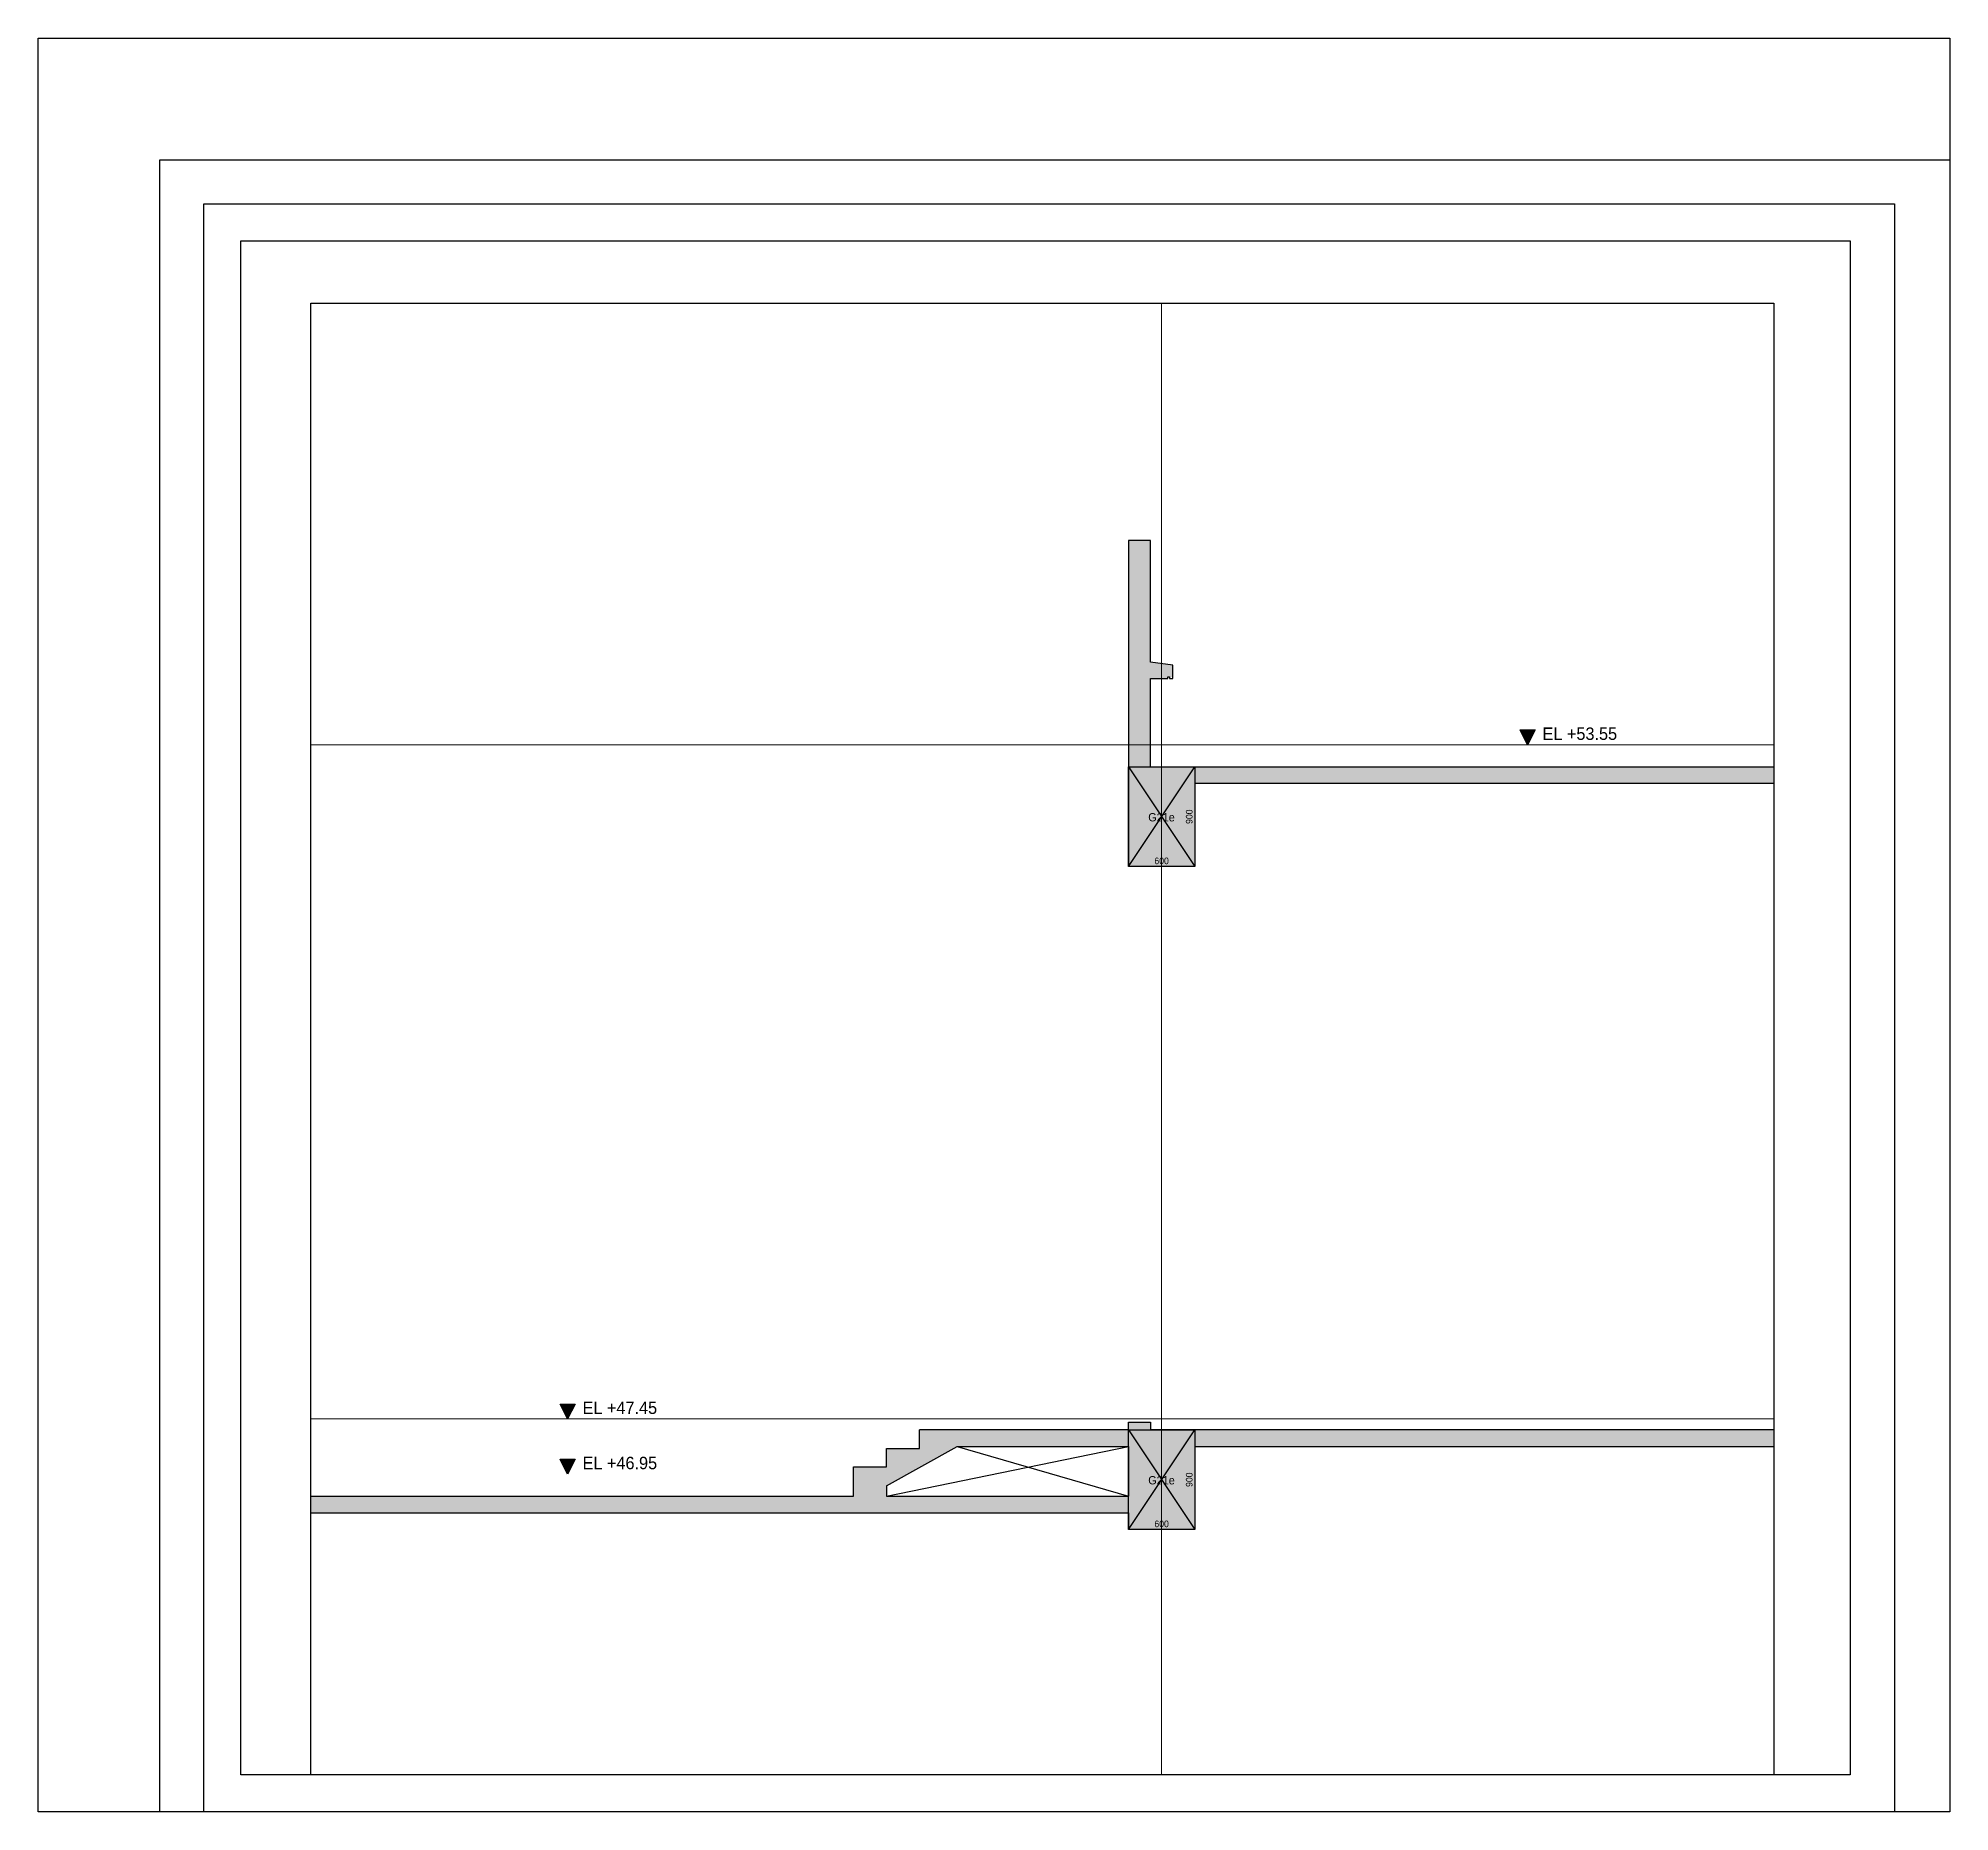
# Model space of a CAD drawing. Header units: millimetres. Extents: x 0 to 80242, y -11000 to 16050.
# Drawn here: x 0 to 17300, y 0 to 16050 of the extents above; entities that cross this region are included whole.
import ezdxf
from ezdxf.enums import TextEntityAlignment as Align

# ---------------------------------------------------------------- set-up
doc = ezdxf.new("R2010")
doc.units = ezdxf.units.MM
doc.header["$LTSCALE"] = 60
doc.linetypes.add('HID', pattern=[2.8, 1.8, -1])
doc.layers.get('Defpoints').update_dxf_attribs({"color": 161})
for name, color, linetype in [('A-CON', 2, 'Continuous'), ('OPEN', 1, 'HID'), ('구조SOLID', 253, 'Continuous')]:
    doc.layers.add(name, color=color, linetype=linetype)
doc.layers.add('AS-HIDLINE', color=205, linetype='Continuous', plot=False)
doc.layers.add('NOPLOT', color=191, linetype='Continuous', plot=False)
doc.layers.add('CEN', color=1, linetype='Continuous', lineweight=9)
doc.styles.add('Gdim', font='Dotum.ttf')
doc.dimstyles.new('G-Xdim', dxfattribs={"dimscale": 30, "dimtxt": 2, "dimasz": 1, "dimexe": 1.2, "dimexo": 1.2, "dimgap": 0, "dimtad": 1, "dimdec": 1, "dimdsep": 46, "dimlunit": 6, "dimtxsty": 'Gdim', "dimcen": 1, "dimse1": 1, "dimse2": 1, "dimsd1": 1, "dimsd2": 1, "dimclrd": 1, "dimclre": 1, "dimclrt": 256, "dimadec": 0, "dimazin": 0, "dimtfac": 1, "dimtdec": 1, "dimtix": 1, "dimtmove": 2, "dimatfit": 1, "dimfxl": 0, "dimtolj": 1, "dimlwd": -1, "dimlwe": -1, "dimarcsym": 0})

msp = doc.modelspace()

# ---------------------------------------------------------------- texts
at = {"layer": 'AS-HIDLINE', "linetype": 'Continuous', "style": 'Gdim'}
for p in [(10166, 9000), (10166, 3000)]:
    msp.add_text('G21e', height=75, dxfattribs=at).set_placement(p, align=Align.MIDDLE_CENTER)
at = {"layer": 'NOPLOT', "style": 'Gdim'}
for s, p in [('EL +53.55', (13614, 9700)), ('EL +47.45', (4926, 3600)), ('EL +46.95', (4926, 3100))]:
    msp.add_text(s, height=112.5, dxfattribs=at).set_placement(p)

# ---------------------------------------------------------------- blocks, each defined once
blk = doc.blocks.new('*D59')
at = {"layer": 'Defpoints', "color": 0, "linetype": 'Continuous', "transparency": 16777216}
for p in [(-600, -900), (0, -880), (0, -900)]:
    blk.add_point(p, dxfattribs=at)
at = {"layer": 'AS-HIDLINE', "linetype": 'Continuous', "transparency": 16777216, "insert": (-300, -850), "char_height": 60, "attachment_point": 5, "style": 'Gdim'}
blk.add_mtext('\\A1;600', dxfattribs=at)
blk = doc.blocks.new('*D60')
at = {"layer": 'Defpoints', "color": 0, "linetype": 'Continuous', "transparency": 16777216}
for p in [(0, 0), (-20, 0), (0, -900)]:
    blk.add_point(p, dxfattribs=at)
at = {"layer": 'AS-HIDLINE', "linetype": 'Continuous', "transparency": 16777216, "insert": (-50, -450), "char_height": 60, "attachment_point": 5, "rotation": 90, "style": 'Gdim'}
blk.add_mtext('\\A1;900', dxfattribs=at)
blk = doc.blocks.new('*D62')
at = {"layer": 'Defpoints', "color": 0, "linetype": 'Continuous', "transparency": 16777216}
for p in [(-600, -900), (0, -880), (0, -900)]:
    blk.add_point(p, dxfattribs=at)
at = {"layer": 'AS-HIDLINE', "linetype": 'Continuous', "transparency": 16777216, "insert": (-300, -850), "char_height": 60, "attachment_point": 5, "style": 'Gdim'}
blk.add_mtext('\\A1;600', dxfattribs=at)
blk = doc.blocks.new('*D63')
at = {"layer": 'Defpoints', "color": 0, "linetype": 'Continuous', "transparency": 16777216}
for p in [(0, 0), (-20, 0), (0, -900)]:
    blk.add_point(p, dxfattribs=at)
at = {"layer": 'AS-HIDLINE', "linetype": 'Continuous', "transparency": 16777216, "insert": (-50, -450), "char_height": 60, "attachment_point": 5, "rotation": 90, "style": 'Gdim'}
blk.add_mtext('\\A1;900', dxfattribs=at)
blk = doc.blocks.new('A$C31a96d38')
at = {"layer": 'NOPLOT'}
for points in [[(18950, -950), (18950, -17000), (1650, -17000), (1650, -950), (18950, -950)], [(2750, -17000), (2750, -2050), (18950, -2050)], [(3150, -17000), (3150, -2450), (18450, -2450), (18450, -17000)], [(4118, -16667), (4118, -3349), (17358, -3349), (17358, -16667)]]:
    blk.add_lwpolyline(points, dxfattribs=at)
blk.add_lwpolyline([(3483, -16667), (3483, -2783), (18050, -2783), (18050, -16667)], close=True, dxfattribs=at)
blk = doc.blocks.new('A$C481fd194')
blk.add_hatch(color=256).paths.add_polyline_path([(375, 750), (-375, 750), (0, 0)])
blk.add_lwpolyline([(0, 0), (-375, 750), (375, 750), (0, 0)])
blk = doc.blocks.new('*U58')
at = {"layer": 'AS-HIDLINE', "linetype": 'Continuous'}
for p, q in [((-600, -900), (0, 0)), ((-600, 0), (0, -900))]:
    blk.add_line(p, q, dxfattribs=at)
blk.add_lwpolyline([(-600, -900), (-600, 0), (0, 0), (0, -900)], close=True, dxfattribs=at)
dim = blk.add_linear_dim(base=(-19.87, 0), p1=(0, -900), p2=(0, 0), angle=90, dimstyle='G-Xdim', override={"dimtxsty": 'Gdim'}, dxfattribs=at)
dim.commit()
dim.dimension.update_dxf_attribs({"geometry": '*D60', "text_midpoint": (-49.91, -450)})
dim = blk.add_linear_dim(base=(0, -880.06), p1=(-600, -900), p2=(0, -900), dimstyle='G-Xdim', override={"dimtxsty": 'Gdim'}, dxfattribs=at)
dim.commit()
dim.dimension.update_dxf_attribs({"geometry": '*D59', "text_midpoint": (-300, -850.02)})
blk = doc.blocks.new('*U61')
at = {"layer": 'AS-HIDLINE', "linetype": 'Continuous'}
for p, q in [((-600, -900), (0, 0)), ((-600, 0), (0, -900))]:
    blk.add_line(p, q, dxfattribs=at)
blk.add_lwpolyline([(-600, -900), (-600, 0), (0, 0), (0, -900)], close=True, dxfattribs=at)
dim = blk.add_linear_dim(base=(-19.87, 0), p1=(0, -900), p2=(0, 0), angle=90, dimstyle='G-Xdim', override={"dimtxsty": 'Gdim'}, dxfattribs=at)
dim.commit()
dim.dimension.update_dxf_attribs({"geometry": '*D63', "text_midpoint": (-49.91, -450)})
dim = blk.add_linear_dim(base=(0, -880.06), p1=(-600, -900), p2=(0, -900), dimstyle='G-Xdim', override={"dimtxsty": 'Gdim'}, dxfattribs=at)
dim.commit()
dim.dimension.update_dxf_attribs({"geometry": '*D62', "text_midpoint": (-300, -850.02)})

# ---------------------------------------------------------------- hatches: boundary and pattern name
at = {"layer": '구조SOLID'}
h = msp.add_hatch(color=256, dxfattribs=at)
h.dxf.hatch_style = 1
h.paths.add_polyline_path([(10467, 3305), (15708, 3305), (15708, 3455), (10067, 3455), (10067, 3525), (9867, 3525), (9867, 3455), (7977, 3455), (7977, 3288), (7677, 3288), (7677, 3121), (7377, 3121), (7377, 2855), (2468, 2855), (2468, 2705), (9867, 2705), (9867, 2555), (10467, 2555)])
h.paths.add_polyline_path([(9867, 2855), (7677, 2855), (7677, 2950), (8316, 3305), (9867, 3305)], flags=16)
h.paths.add_polyline_path([(10467, 9305), (15708, 9305), (15708, 9455), (10067, 9455), (10067, 10255), (10222, 10255), (10222, 10270), (10267, 10270), (10267, 10375), (10067, 10405), (10067, 11505), (9867, 11505), (9867, 8555), (10467, 8555)])

# ---------------------------------------------------------------- linework, layer by layer
at = {"layer": 'A-CON'}
for p, q in [((10067, 11505), (9867, 11505)), ((9867, 11505), (9867, 8555)), ((10067, 10405), (10067, 11505)), ((10267, 10375), (10067, 10405)), ((10067, 9455), (10067, 10255)), ((10067, 10255), (10222, 10255)), ((10222, 10255), (10222, 10270)), ((10222, 10270), (10237, 10270)), ((10237, 10270), (10237, 10255)), ((10237, 10255), (10267, 10255)), ((10267, 10255), (10267, 10375)), ((10067, 9455), (15708, 9455)), ((15708, 9305), (10467, 9305)), ((10467, 9305), (10467, 8555)), ((10467, 8555), (9867, 8555)), ((9867, 3455), (9867, 3525)), ((9867, 3525), (10067, 3525)), ((10067, 3525), (10067, 3455)), ((7677, 2950), (8316, 3305)), ((7677, 3121), (7677, 3288)), ((7677, 3288), (7977, 3288)), ((7977, 3288), (7977, 3455)), ((9867, 3455), (7977, 3455)), ((8316, 3305), (9867, 3305)), ((9867, 3305), (9867, 2855)), ((15708, 3455), (10067, 3455)), ((10467, 3305), (15708, 3305)), ((10467, 3305), (10467, 2555)), ((7377, 2855), (7377, 3121)), ((7377, 3121), (7677, 3121)), ((7677, 2950), (7677, 2855)), ((2468, 2855), (7377, 2855)), ((7677, 2855), (9867, 2855)), ((2468, 2705), (9867, 2705)), ((9867, 2705), (9867, 2555)), ((10467, 2555), (9867, 2555))]:
    msp.add_line(p, q, dxfattribs=at)
at = {"layer": 'CEN'}
for p, q in [((10167, 13651), (10167, 333)), ((2468, 9655), (15708, 9655)), ((2468, 3555), (15708, 3555))]:
    msp.add_line(p, q, dxfattribs=at)
at = {"layer": 'OPEN', "linetype": 'Continuous'}
for p, q in [((7677, 2855), (9867, 3305)), ((8316, 3305), (9867, 2855))]:
    msp.add_line(p, q, dxfattribs=at)

# ---------------------------------------------------------------- block references
at = {"layer": 'AS-HIDLINE', "linetype": 'Continuous'}
for name, p in [('*U58', (10467, 9455)), ('*U61', (10467, 3455))]:
    msp.add_blockref(name, p, dxfattribs=at)
at = {"layer": 'NOPLOT'}
msp.add_blockref('A$C31a96d38', (-1650, 17000), dxfattribs=at)
at = {"layer": 'NOPLOT', "xscale": 0.18, "yscale": 0.18, "zscale": 0.18}
for p in [(13479, 9655), (4791, 3555), (4791, 3055)]:
    msp.add_blockref('A$C481fd194', p, dxfattribs=at)

msp.set_redraw_order([(e.dxf.handle, doc.entitydb.next_handle()) for e in msp.query("TEXT MTEXT ATTDEF DIMENSION ARC_DIMENSION")])  # texts and dimensions are drawn at this point

doc.saveas('drawing.dxf')
